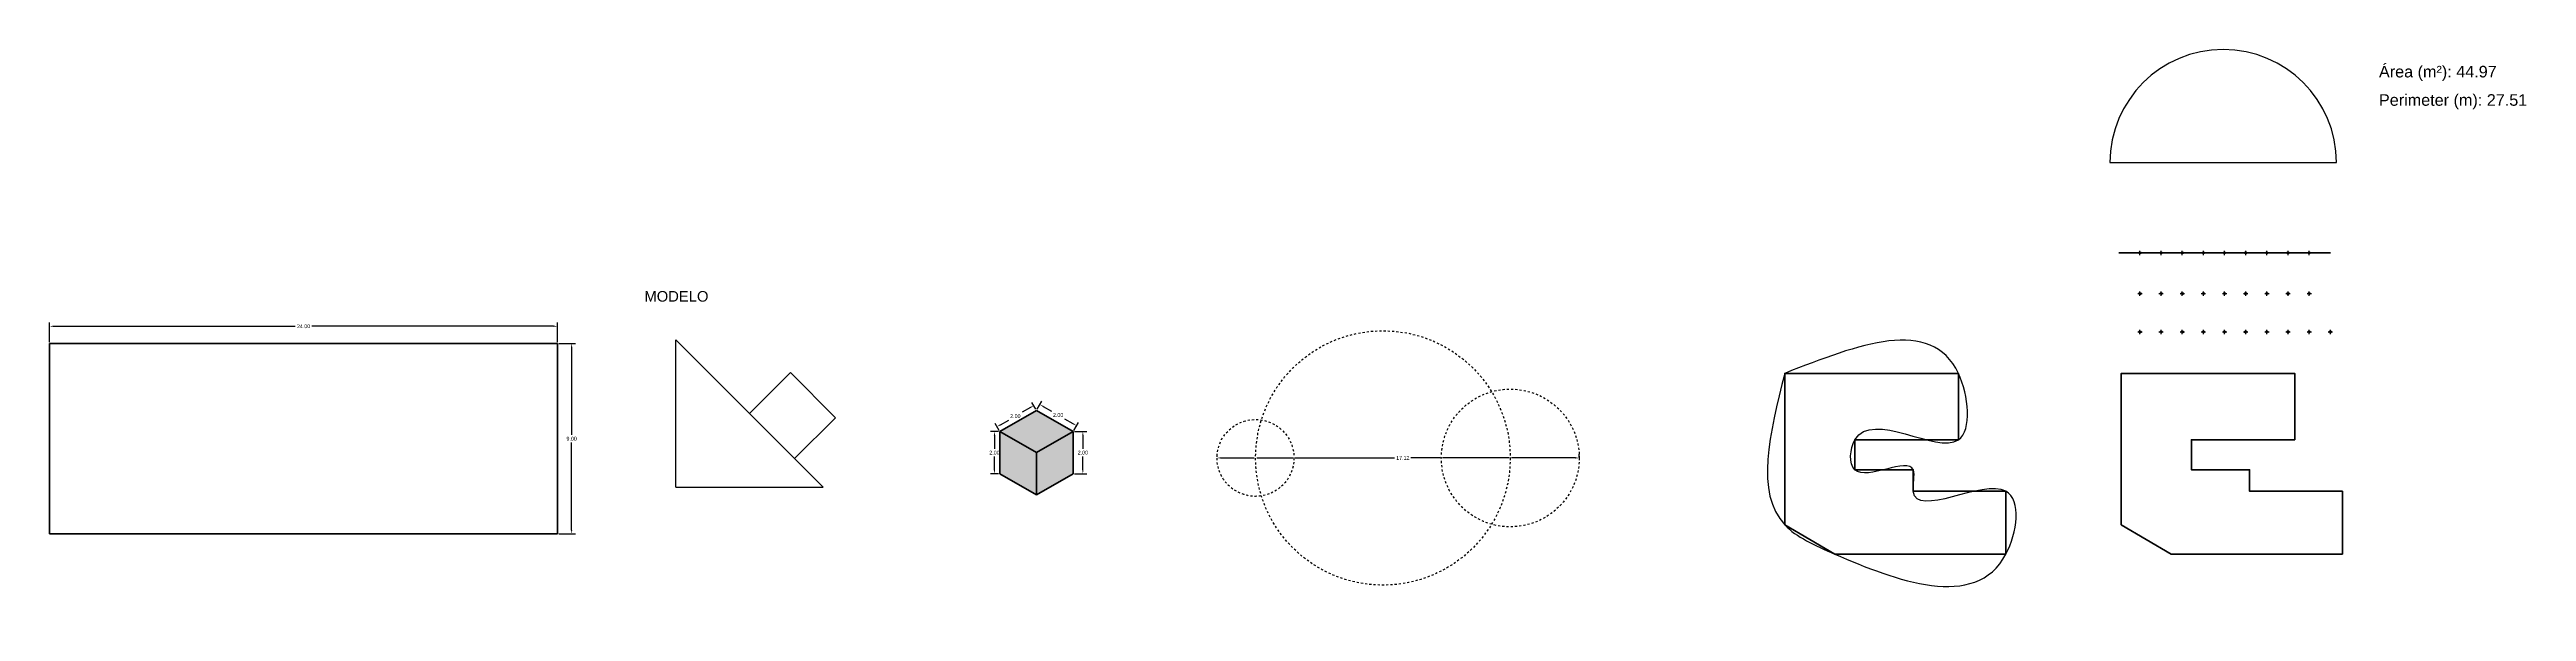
# Model space of a CAD drawing. Header units: metres. Extents: x 7 to 125, y 3 to 30.
import ezdxf

# ---------------------------------------------------------------- set-up
doc = ezdxf.new("R2010")
doc.units = ezdxf.units.M
doc.header["$LTSCALE"] = 0.00015
doc.header["$MEASUREMENT"] = 0
doc.header["$PDMODE"] = 34
doc.header["$PDSIZE"] = 0.1
doc.linetypes.add('ACAD_ISO04W100', pattern=[30, 24, -3, 0, -3])
doc.layers.add('Axes', color=20, linetype='ACAD_ISO04W100')
doc.layers.add('Dimension', color=50, linetype='Continuous', lineweight=5)
doc.layers.add('Object', color=62, linetype='Continuous', lineweight=40)
doc.styles.get("Standard").update_dxf_attribs({"font": 'arial.ttf'})
doc.dimstyles.get("Standard").update_dxf_attribs({"dimtxt": 0.18, "dimasz": 0.18, "dimexe": 0.18, "dimexo": 0.0625, "dimgap": 0.09, "dimtad": 0, "dimtih": 1, "dimtoh": 1, "dimzin": 0, "dimdsep": 46, "dimtxsty": 'Standard', "dimcen": 0.09, "dimazin": 0, "dimtfac": 1, "dimtofl": 0, "dimtmove": 0, "dimatfit": 3, "dimfxl": 1, "dimtolj": 1, "dimtzin": 0, "dimarcsym": 0})

# ---------------------------------------------------------------- blocks, each defined once
blk = doc.blocks.new('*D1')
at = {"layer": 'Defpoints', "color": 0, "transparency": 16777216}
for p in [(31.49, 16.73), (7.49, 15.91), (31.49, 15.91)]:
    blk.add_point(p, dxfattribs=at)
at = {"layer": 'Dimension', "color": 0, "lineweight": -2, "transparency": 16777216}
for p, q in [((7.49, 15.98), (7.49, 16.91)), ((7.67, 16.73), (19.09, 16.73)), ((31.31, 16.73), (19.88, 16.73)), ((31.49, 15.98), (31.49, 16.91))]:
    blk.add_line(p, q, dxfattribs=at)
at = {"layer": 'Dimension', "color": 0, "transparency": 16777216}
for points in [[(7.67, 16.76), (7.67, 16.7), (7.49, 16.73)], [(31.31, 16.76), (31.31, 16.7), (31.49, 16.73)]]:
    blk.add_solid(points, dxfattribs=at)
at = {"layer": 'Dimension', "color": 0, "transparency": 16777216, "insert": (19.49, 16.73), "char_height": 0.18, "attachment_point": 5}
blk.add_mtext('\\A1;24.00', dxfattribs=at)
blk = doc.blocks.new('*D2')
at = {"layer": 'Defpoints', "color": 0, "transparency": 16777216}
for p in [(31.49, 15.91), (31.49, 6.91), (32.16, 6.91)]:
    blk.add_point(p, dxfattribs=at)
at = {"layer": 'Dimension', "color": 0, "lineweight": -2, "transparency": 16777216}
for p, q in [((31.55, 15.91), (32.34, 15.91)), ((32.16, 15.73), (32.16, 11.59)), ((32.16, 7.09), (32.16, 11.23)), ((31.55, 6.91), (32.34, 6.91))]:
    blk.add_line(p, q, dxfattribs=at)
at = {"layer": 'Dimension', "color": 0, "transparency": 16777216}
for points in [[(32.13, 15.73), (32.19, 15.73), (32.16, 15.91)], [(32.13, 7.09), (32.19, 7.09), (32.16, 6.91)]]:
    blk.add_solid(points, dxfattribs=at)
at = {"layer": 'Dimension', "color": 0, "transparency": 16777216, "insert": (32.16, 11.41), "char_height": 0.18, "attachment_point": 5}
blk.add_mtext('\\A1;9.00', dxfattribs=at)
blk = doc.blocks.new('*D7')
at = {"layer": 'Defpoints', "color": 0, "transparency": 16777216}
for p in [(52.14, 11.75), (52.39, 11.75), (52.39, 9.75)]:
    blk.add_point(p, dxfattribs=at)
at = {"layer": 'Dimension', "color": 0, "lineweight": -2, "transparency": 16777216}
for p, q in [((52.33, 11.75), (51.96, 11.75)), ((52.14, 11.57), (52.14, 10.93)), ((52.14, 9.93), (52.14, 10.57)), ((52.33, 9.75), (51.96, 9.75))]:
    blk.add_line(p, q, dxfattribs=at)
at = {"layer": 'Dimension', "color": 0, "transparency": 16777216}
for points in [[(52.11, 11.57), (52.17, 11.57), (52.14, 11.75)], [(52.11, 9.93), (52.17, 9.93), (52.14, 9.75)]]:
    blk.add_solid(points, dxfattribs=at)
at = {"layer": 'Dimension', "color": 0, "transparency": 16777216, "insert": (52.14, 10.75), "char_height": 0.18, "attachment_point": 5}
blk.add_mtext('\\A1;2.00', dxfattribs=at)
blk = doc.blocks.new('*D8')
at = {"layer": 'Defpoints', "color": 0, "transparency": 16777216}
for p in [(54, 12.98), (52.39, 11.75), (54.13, 12.75)]:
    blk.add_point(p, dxfattribs=at)
at = {"layer": 'Dimension', "color": 0, "lineweight": -2, "transparency": 16777216}
for p, q in [((53.84, 12.89), (53.45, 12.66)), ((54.1, 12.8), (53.91, 13.13)), ((52.36, 11.8), (52.17, 12.13)), ((52.42, 12.07), (52.82, 12.29))]:
    blk.add_line(p, q, dxfattribs=at)
at = {"layer": 'Dimension', "color": 0, "transparency": 16777216}
for points in [[(53.83, 12.91), (53.86, 12.86), (54, 12.98)], [(52.4, 12.09), (52.43, 12.04), (52.26, 11.98)]]:
    blk.add_solid(points, dxfattribs=at)
at = {"layer": 'Dimension', "color": 0, "transparency": 16777216, "insert": (53.13, 12.48), "char_height": 0.18, "attachment_point": 5}
blk.add_mtext('\\A1;2.00', dxfattribs=at)
blk = doc.blocks.new('*D9')
at = {"layer": 'Defpoints', "color": 0, "transparency": 16777216}
for p in [(54.13, 12.75), (55.86, 11.75), (56.02, 12.03)]:
    blk.add_point(p, dxfattribs=at)
at = {"layer": 'Dimension', "color": 0, "lineweight": -2, "transparency": 16777216}
for p, q in [((54.16, 12.8), (54.38, 13.18)), ((54.44, 12.94), (54.84, 12.71)), ((55.86, 12.12), (55.47, 12.34)), ((55.89, 11.8), (56.11, 12.18))]:
    blk.add_line(p, q, dxfattribs=at)
at = {"layer": 'Dimension', "color": 0, "transparency": 16777216}
for points in [[(54.46, 12.96), (54.43, 12.91), (54.29, 13.03)], [(55.88, 12.14), (55.85, 12.09), (56.02, 12.03)]]:
    blk.add_solid(points, dxfattribs=at)
at = {"layer": 'Dimension', "color": 0, "transparency": 16777216, "insert": (55.15, 12.53), "char_height": 0.18, "attachment_point": 5}
blk.add_mtext('\\A1;2.00', dxfattribs=at)
blk = doc.blocks.new('*D11')
at = {"layer": 'Defpoints', "color": 0, "transparency": 16777216}
for p in [(55.86, 11.75), (55.86, 9.75), (56.32, 9.75)]:
    blk.add_point(p, dxfattribs=at)
at = {"layer": 'Dimension', "color": 0, "lineweight": -2, "transparency": 16777216}
for p, q in [((55.92, 11.75), (56.5, 11.75)), ((56.32, 11.57), (56.32, 10.93)), ((56.32, 9.93), (56.32, 10.57)), ((55.92, 9.75), (56.5, 9.75))]:
    blk.add_line(p, q, dxfattribs=at)
at = {"layer": 'Dimension', "color": 0, "transparency": 16777216}
for points in [[(56.29, 11.57), (56.35, 11.57), (56.32, 11.75)], [(56.29, 9.93), (56.35, 9.93), (56.32, 9.75)]]:
    blk.add_solid(points, dxfattribs=at)
at = {"layer": 'Dimension', "color": 0, "transparency": 16777216, "insert": (56.32, 10.75), "char_height": 0.18, "attachment_point": 5}
blk.add_mtext('\\A1;2.00', dxfattribs=at)
blk = doc.blocks.new('*D15')
at = {"layer": 'Defpoints', "color": 0, "transparency": 16777216}
for p in [(62.66, 10.5), (79.78, 10.5), (79.78, 10.5)]:
    blk.add_point(p, dxfattribs=at)
at = {"layer": 'Dimension', "color": 0, "lineweight": -2, "transparency": 16777216}
for p, q in [((62.66, 10.56), (62.66, 10.68)), ((79.78, 10.56), (79.78, 10.68)), ((62.84, 10.5), (64.42, 10.5)), ((64.54, 10.5), (66.24, 10.5)), ((66.36, 10.5), (71.05, 10.5)), ((73.2, 10.5), (71.82, 10.5)), ((76.46, 10.5), (73.32, 10.5)), ((79.6, 10.5), (76.58, 10.5))]:
    blk.add_line(p, q, dxfattribs=at)
at = {"layer": 'Dimension', "color": 0, "transparency": 16777216}
for points in [[(62.84, 10.53), (62.84, 10.47), (62.66, 10.5)], [(79.6, 10.53), (79.6, 10.47), (79.78, 10.5)]]:
    blk.add_solid(points, dxfattribs=at)
at = {"layer": 'Dimension', "color": 0, "transparency": 16777216, "insert": (71.44, 10.5), "char_height": 0.18, "attachment_point": 5}
blk.add_mtext('\\A1;17.12', dxfattribs=at)

msp = doc.modelspace()

# ---------------------------------------------------------------- hatches: boundary and pattern name
at = {"true_color": 0xedee99}
h = msp.add_hatch(color=61, dxfattribs=at)
h.dxf.hatch_style = 1
h.paths.add_polyline_path([(54.127, 12.75), (52.395, 11.75), (54.127, 10.75), (55.859, 11.75)])
at = {"true_color": 0x2776bb}
h = msp.add_hatch(color=152, dxfattribs=at)
h.dxf.hatch_style = 1
h.paths.add_polyline_path([(54.127, 10.75), (52.395, 11.75), (52.395, 9.75), (54.127, 8.75)])
at = {"true_color": 0xf26722}
h = msp.add_hatch(color=30, dxfattribs=at)
h.dxf.hatch_style = 1
h.paths.add_polyline_path([(55.859, 11.75), (54.127, 10.75), (54.127, 8.75), (55.859, 9.75)])

# ---------------------------------------------------------------- linework, layer by layer
for p, q in [((37.081, 9.122), (37.081, 16.085)), ((37.081, 16.085), (44.043, 9.122)), ((40.562, 12.603), (42.496, 14.537)), ((42.496, 14.537), (44.633, 12.401)), ((44.633, 12.401), (42.699, 10.467)), ((37.081, 9.122), (44.043, 9.122))]:
    msp.add_line(p, q)
msp.add_lwpolyline([(104.862, 24.474), (115.563, 24.474, 1)], format="xyb", close=True)
msp.add_spline([(89.493, 14.502), (97.695, 14.502), (97.695, 11.358), (92.807, 11.358), (92.807, 9.938), (95.564, 9.938), (95.564, 8.924), (99.945, 8.924), (99.945, 5.949), (91.86, 5.949), (89.493, 7.335), (89.493, 14.502)], degree=3)
for p in [(106.277, 20.201), (107.277, 20.201), (108.277, 20.201), (109.277, 20.201), (110.277, 20.201), (111.277, 20.201), (112.277, 20.201), (113.277, 20.201), (114.277, 20.201), (106.277, 18.275), (107.277, 18.275), (108.277, 18.275), (109.277, 18.275), (110.277, 18.275), (111.277, 18.275), (112.277, 18.275), (113.277, 18.275), (114.277, 18.275), (106.277, 16.462), (107.277, 16.462), (108.277, 16.462), (109.277, 16.462), (110.277, 16.462), (111.277, 16.462), (112.277, 16.462), (113.277, 16.462), (114.277, 16.462), (115.277, 16.462)]:
    msp.add_point(p)
at = {"layer": 'Axes'}
for centre, radius in [((70.5, 10.5), 6.021), ((76.521, 10.5), 3.261), ((64.479, 10.5), 1.819)]:
    msp.add_circle(centre, radius, dxfattribs=at)
at = {"layer": 'Object'}
for p, q in [((105.277, 20.201), (106.277, 20.201)), ((106.277, 20.201), (114.277, 20.201)), ((114.277, 20.201), (115.277, 20.201)), ((54.127, 12.75), (52.395, 11.75)), ((52.395, 9.75), (52.395, 11.75)), ((52.395, 11.75), (54.127, 10.75)), ((55.859, 11.75), (54.127, 12.75)), ((54.127, 10.75), (55.859, 11.75)), ((55.859, 11.75), (55.859, 9.75)), ((54.127, 8.75), (54.127, 10.75)), ((54.127, 8.75), (52.395, 9.75)), ((55.859, 9.75), (54.127, 8.75))]:
    msp.add_line(p, q, dxfattribs=at)
msp.add_lwpolyline([(7.485, 6.913), (31.485, 6.913), (31.485, 15.913), (7.485, 15.913)], close=True, dxfattribs=at)
for points in [[(89.493, 7.335), (89.493, 14.502), (97.695, 14.502), (97.695, 11.358), (92.807, 11.358), (92.807, 9.938), (95.564, 9.938), (95.564, 8.924), (99.945, 8.924), (99.945, 5.949), (91.86, 5.949), (89.493, 7.335)], [(105.391, 7.335), (105.391, 14.502), (113.593, 14.502), (113.593, 11.358), (108.706, 11.358), (108.706, 9.938), (111.462, 9.938), (111.462, 8.924), (115.843, 8.924), (115.843, 5.949), (107.759, 5.949), (105.391, 7.335)]]:
    msp.add_lwpolyline(points, dxfattribs=at)

# ---------------------------------------------------------------- texts
for s, height, p in [('Área (m²): 44.97', 0.54718, (117.573, 28.503)), ('Perimeter (m): 27.51', 0.54718, (117.573, 27.162)), ('MODELO', 0.5, (35.599, 17.896))]:
    msp.add_text(s, height=height).set_placement(p)

# ---------------------------------------------------------------- dimensions: what is measured, and where the dimension line sits
at = {"layer": 'Dimension'}
dim = msp.add_linear_dim(base=(31.485, 16.733), p1=(7.485, 15.913), p2=(31.485, 15.913), dimstyle='Standard', dxfattribs=at)
dim.commit()
dim.dimension.update_dxf_attribs({"geometry": '*D1', "text_midpoint": (19.485, 16.733)})
dim = msp.add_linear_dim(base=(32.156, 6.913), p1=(31.485, 15.913), p2=(31.485, 6.913), angle=90, dimstyle='Standard', dxfattribs=at)
dim.commit()
dim.dimension.update_dxf_attribs({"geometry": '*D2', "text_midpoint": (32.156, 11.413)})
for base, p1, p2, angle, picture, middle, dimtype in [((53.996, 12.976), (52.395, 11.75), (54.127, 12.75), 30, '*D8', (53.13, 12.476), 161), ((56.018, 12.026), (54.127, 12.75), (55.859, 11.75), 330, '*D9', (55.152, 12.526), 161), ((52.14, 11.75), (52.395, 9.75), (52.395, 11.75), 90, '*D7', (52.14, 10.75), 160), ((56.321, 9.75), (55.859, 11.75), (55.859, 9.75), 90, '*D11', (56.321, 10.75), 160)]:
    dim = msp.add_linear_dim(base=base, p1=p1, p2=p2, angle=angle, dimstyle='Standard', dxfattribs=at)
    dim.commit()
    dim.dimension.update_dxf_attribs({"geometry": picture, "text_midpoint": middle, "dimtype": dimtype})
dim = msp.add_linear_dim(base=(79.782, 10.5), p1=(62.66, 10.5), p2=(79.782, 10.5), dimstyle='Standard', dxfattribs=at)
dim.commit()
dim.dimension.update_dxf_attribs({"geometry": '*D15', "text_midpoint": (71.437, 10.5), "dimtype": 160})

doc.saveas('drawing.dxf')
